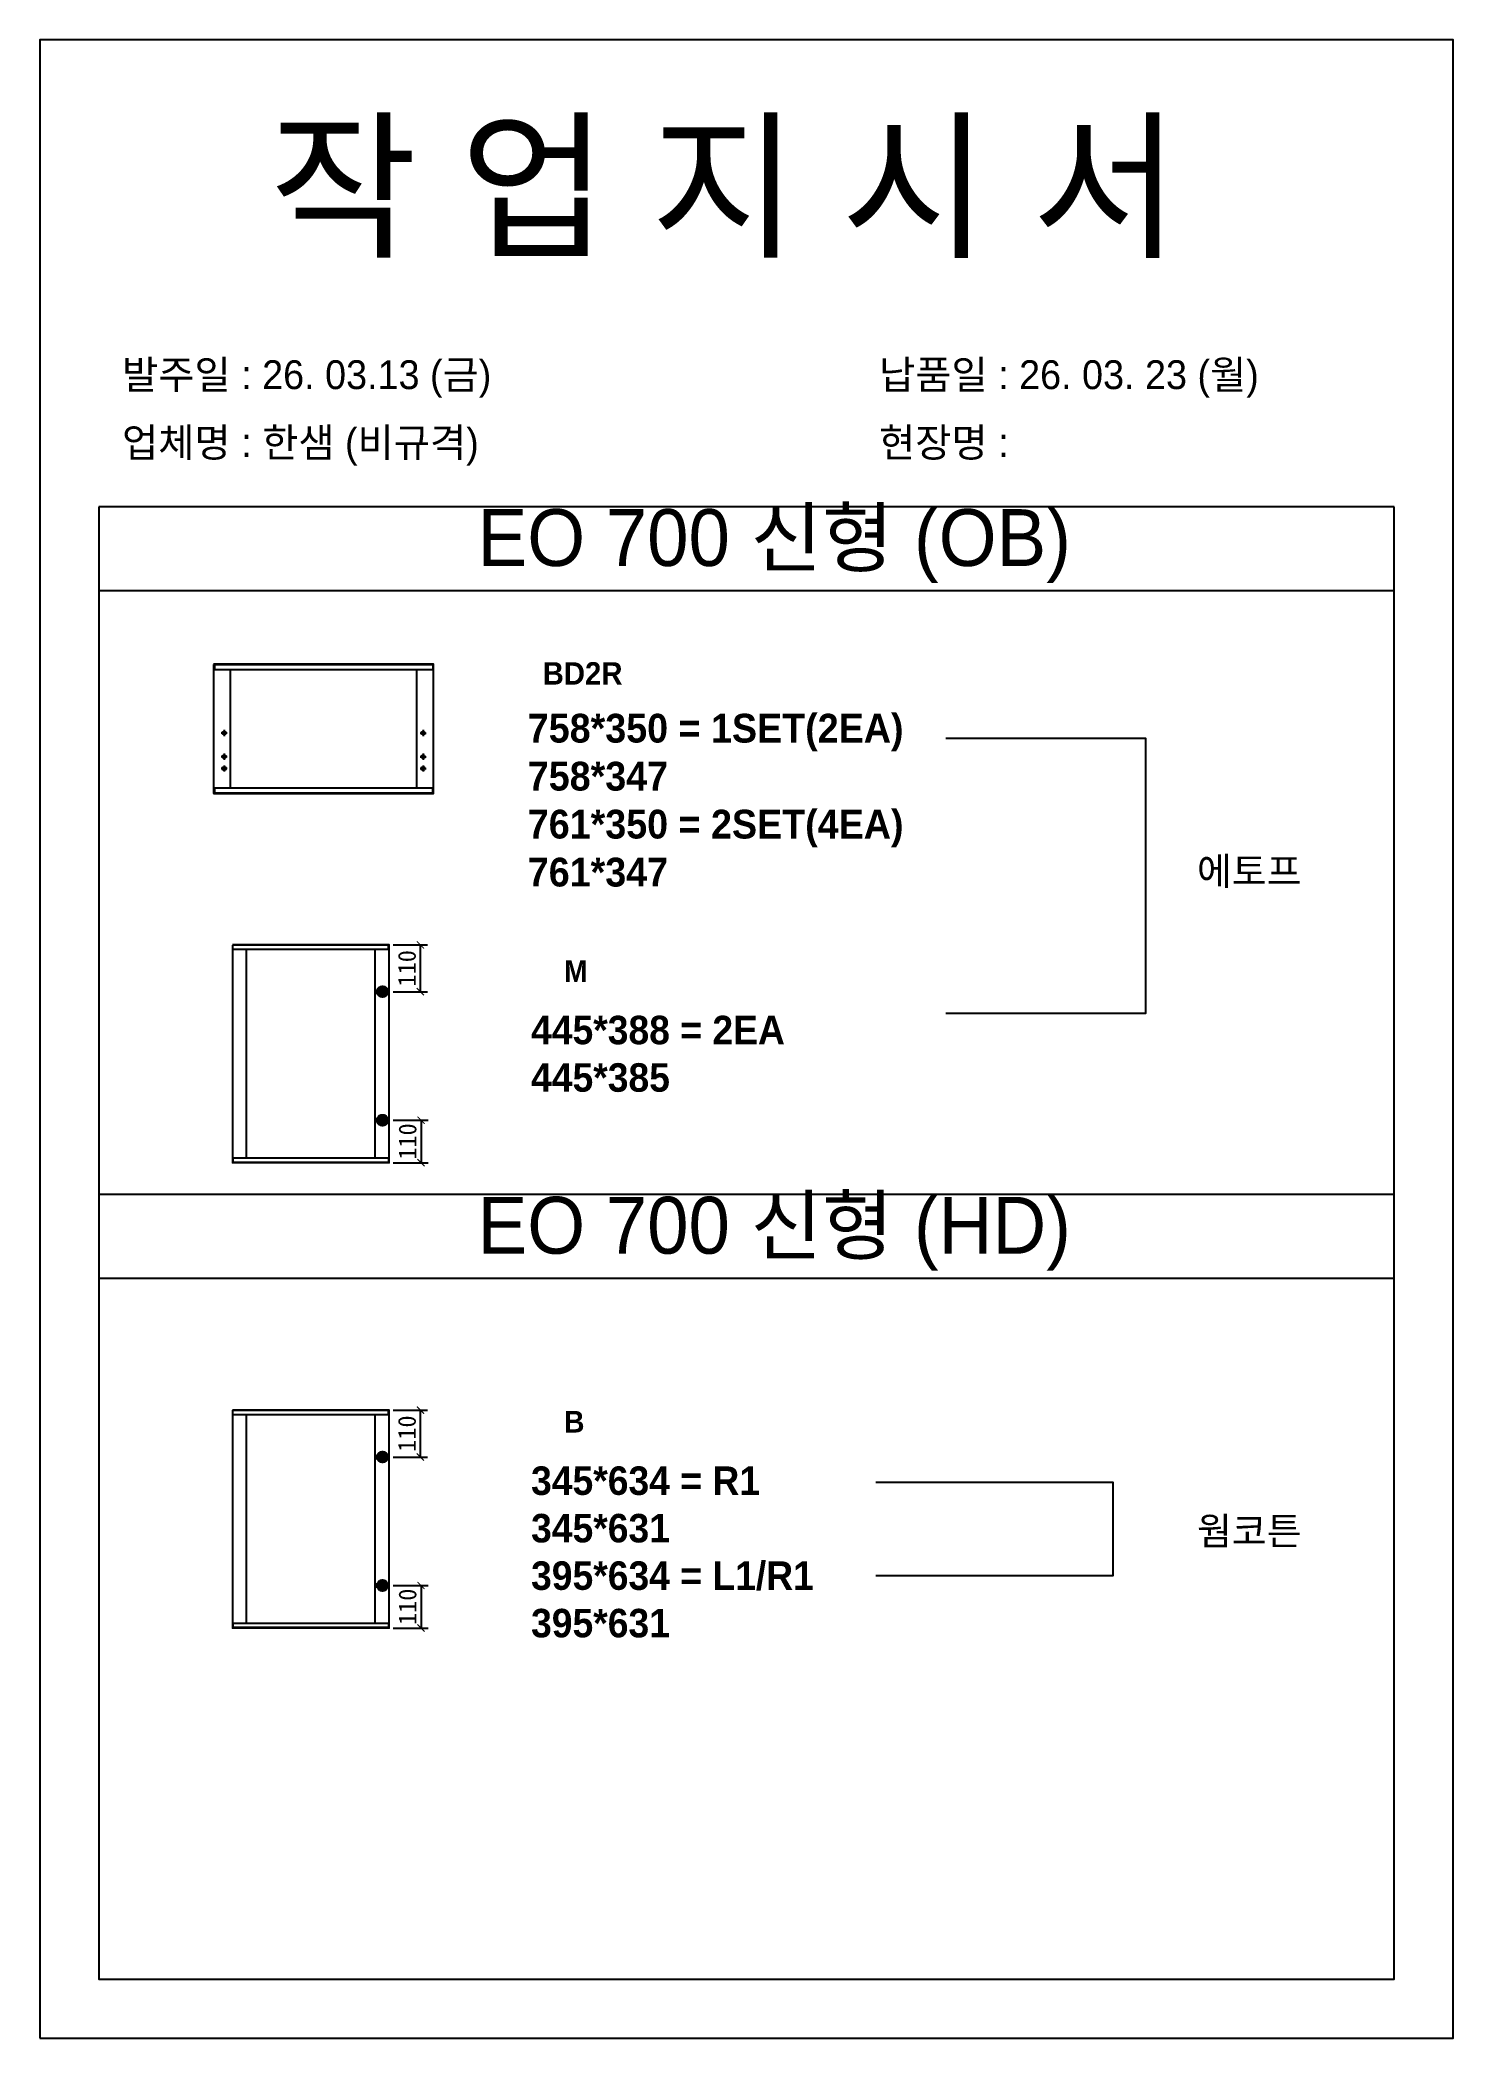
# Model space of a CAD drawing. Header units: millimetres. Extents: x -44117 to 256353, y -2095463 to 65325.
# Drawn here: x 110966 to 112946, y -784928 to -782127 of the extents above; entities that cross this region are included whole.
import ezdxf

# ---------------------------------------------------------------- set-up
doc = ezdxf.new("R2010")
doc.units = ezdxf.units.MM
doc.header["$LTSCALE"] = 10
doc.layers.add('Layer1', color=7, linetype='Continuous', lineweight=70)
doc.styles.add('MtX_Gulim', font='')
doc.styles.get('MtX_Gulim').set_extended_font_data('Gulim', bold=True)
doc.dimstyles.new('ISO-25', dxfattribs={"dimtxt": 2.5, "dimasz": 2.5, "dimexe": 1, "dimexo": 1, "dimtad": 1, "dimtxsty": 'Standard', "dimblk": 'ARCHTICK', "dimcen": 2.5, "dimadec": 0, "dimazin": 0, "dimtfac": 1, "dimtmove": 0, "dimatfit": 3, "dimfxl": 0, "dimarcsym": 0})

msp = doc.modelspace()

# ---------------------------------------------------------------- texts
at = {"linetype": 'Continuous', "style": 'MtX_Gulim'}
for s, height, p in [('BD2R', 31.421769, (111670.15877, -783030.36211)), ('M', 30.31593, (111700.12511, -783447.1481)), ('B', 30.31593, (111700.12511, -784078.91283))]:
    msp.add_text(s, height=height, dxfattribs=at).set_placement(p)
at = {"attachment_point": 1}
for s, width, gutter_width, heights, insert, char_height in [('{\\fGulim|b0|i0|c129|p50;작 업 지 시 서}', 3898.9872873, 14.7362, [-183.72574], (111287.2047, -782249.47377), 165.0454901), ('\\pt11;{\\fGulim|b0|i0|c129|p50;발주일 : 26. 03.13 (금)}', 3898.9872873, 14.7362, [40.67678], (111080.65102, -782575.69847), 40.4361451), ('{\\fGulim|b0|i0|c129|p50;납품일 : 26. 03. 23 (월)}', 3898.9872873, 14.7362, [41.36774], (112141.63179, -782575.69847), 40.4361451), ('{\\fGulim|b0|i0|c129|p50;업체명 : 한샘 (비규격)}', 3898.9872873, 14.7362, [42.57324], (111080.65102, -782670.78374), 40.4361451), ('{\\fGulim|b0|i0|c129|p50;현장명 :  }', 3898.9872873, 14.7362, [45.12049], (112141.63179, -782670.78374), 40.4361451), ('{\\fGulim|b0|i0|c129|p50;EO 700 신형 (OB)}', 1882.7812357, 7.11596, [-100.28675], (111579.03979, -782784.41242), 79.6987856), ('{\\f굴림|b1|i0|c129|p50;758*350 = 1SET(2EA)\\P\\C1;758*347\\P\\C256;761*350 = 2SET(4EA)\\P\\C1;761*347}', 12198.822037, 156.88766, [-252.46106], (111649.33561, -783071.32058), 40.342541), ('{\\f굴림|b1|i0|c129|p50;에토프}', 11769.5052121, 151.36626, [-43.29899], (112587.27124, -783272.47324), 38.9227538), ('{\\f굴림|b1|i0|c129|p50;445*388 = 2EA\\P\\C1;445*385}', 12072.7918459, 155.2668, [-107.63052], (111653.92789, -783494.6287), 39.9257485), ('{\\fGulim|b0|i0|c129|p50;EO 700 신형 (HD)}', 1882.7812357, 7.11596, [-100.28675], (111579.03979, -783748.46899), 79.6987856), ('{\\f굴림|b1|i0|c129|p50;345*634 = R1\\P\\C1;345*631\\P\\C256;395*634 = L1/R1\\P\\C1;395*631}', 12072.7918459, 155.2668, [-244.57162], (111653.92789, -784126.39343), 39.9257485), ('{\\f굴림|b1|i0|c129|p50;웜코튼}', 11769.5052121, 151.36626, [-42.01186], (112587.27124, -784197.5573), 38.9227538)]:
    msp.add_mtext_dynamic_manual_height_columns(s, width=width, gutter_width=gutter_width, heights=heights, dxfattribs=dict(at, insert=insert, char_height=char_height))

# ---------------------------------------------------------------- blocks, each defined once
blk = doc.blocks.new('_ArchTick')
at = {"color": 0, "linetype": 'ByBlock', "const_width": 0.15}
blk.add_lwpolyline([(-0.5, -0.5), (0.5, 0.5)], dxfattribs=at)
blk = doc.blocks.new('*D5113')
at = {"color": 0, "lineweight": -2}
for p, q in [((111460.6, -783395.3), (111508.8, -783395.3)), ((111498.8, -783460.9), (111498.8, -783395.3)), ((111460.6, -783460.9), (111508.8, -783460.9))]:
    blk.add_line(p, q, dxfattribs=at)
at = {"layer": 'Defpoints', "color": 0}
for p in [(111445.6, -783395.3), (111498.8, -783395.3), (111445.6, -783460.9)]:
    blk.add_point(p, dxfattribs=at)
at = {"color": 0, "lineweight": -2, "xscale": 10, "yscale": 10, "zscale": 10}
for p, rotation in [((111498.8, -783395.3), 90), ((111498.8, -783460.9), 270)]:
    blk.add_blockref('_ArchTick', p, dxfattribs=dict(at, rotation=rotation))
at = {"color": 0, "insert": (111480.1, -783428.1), "char_height": 25, "attachment_point": 5, "rotation": 90}
blk.add_mtext('110', dxfattribs=at)
blk = doc.blocks.new('*D5114')
at = {"color": 0, "lineweight": -2}
for p, q in [((111460.6, -783641.1), (111509.7, -783641.1)), ((111499.7, -783641.1), (111499.7, -783700.7)), ((111460.6, -783700.7), (111509.7, -783700.7))]:
    blk.add_line(p, q, dxfattribs=at)
at = {"layer": 'Defpoints', "color": 0}
for p in [(111445.6, -783641.1), (111445.6, -783700.7), (111499.7, -783700.7)]:
    blk.add_point(p, dxfattribs=at)
at = {"color": 0, "lineweight": -2, "xscale": 10, "yscale": 10, "zscale": 10}
for p, rotation in [((111499.7, -783641.1), 90), ((111499.7, -783700.7), 270)]:
    blk.add_blockref('_ArchTick', p, dxfattribs=dict(at, rotation=rotation))
at = {"color": 0, "insert": (111480.9, -783670.9), "char_height": 25, "attachment_point": 5, "rotation": 90}
blk.add_mtext('110', dxfattribs=at)
blk = doc.blocks.new('*D5117')
at = {"color": 0, "lineweight": -2}
for p, q in [((111460.6, -784047.5), (111508.8, -784047.5)), ((111498.8, -784113.2), (111498.8, -784047.5)), ((111460.6, -784113.2), (111508.8, -784113.2))]:
    blk.add_line(p, q, dxfattribs=at)
at = {"layer": 'Defpoints', "color": 0}
for p in [(111445.6, -784047.5), (111498.8, -784047.5), (111445.6, -784113.2)]:
    blk.add_point(p, dxfattribs=at)
at = {"color": 0, "lineweight": -2, "xscale": 10, "yscale": 10, "zscale": 10}
for p, rotation in [((111498.8, -784047.5), 90), ((111498.8, -784113.2), 270)]:
    blk.add_blockref('_ArchTick', p, dxfattribs=dict(at, rotation=rotation))
at = {"color": 0, "insert": (111480.1, -784080.4), "char_height": 25, "attachment_point": 5, "rotation": 90}
blk.add_mtext('110', dxfattribs=at)
blk = doc.blocks.new('*D5118')
at = {"color": 0, "lineweight": -2}
for p, q in [((111460.6, -784293.3), (111509.7, -784293.3)), ((111499.7, -784293.3), (111499.7, -784353)), ((111460.6, -784353), (111509.7, -784353))]:
    blk.add_line(p, q, dxfattribs=at)
at = {"layer": 'Defpoints', "color": 0}
for p in [(111445.6, -784293.3), (111445.6, -784353), (111499.7, -784353)]:
    blk.add_point(p, dxfattribs=at)
at = {"color": 0, "lineweight": -2, "xscale": 10, "yscale": 10, "zscale": 10}
for p, rotation in [((111499.7, -784293.3), 90), ((111499.7, -784353), 270)]:
    blk.add_blockref('_ArchTick', p, dxfattribs=dict(at, rotation=rotation))
at = {"color": 0, "insert": (111480.9, -784323.2), "char_height": 25, "attachment_point": 5, "rotation": 90}
blk.add_mtext('110', dxfattribs=at)

# ---------------------------------------------------------------- dimensions: what is measured, and where the dimension line sits
for base, p1, p2, picture, middle in [((111498.82853, -783395.267), (111445.64341, -783460.9448), (111445.64341, -783395.267), '*D5113', (111480.07853, -783428.1059)), ((111499.67918, -783700.72422), (111445.64341, -783641.05255), (111445.64341, -783700.72422), '*D5114', (111480.92918, -783670.88838)), ((111498.82853, -784047.54357), (111445.64341, -784113.22137), (111445.64341, -784047.54357), '*D5117', (111480.07853, -784080.38247)), ((111499.67918, -784353.00079), (111445.64341, -784293.32912), (111445.64341, -784353.00079), '*D5118', (111480.92918, -784323.16495))]:
    dim = msp.add_linear_dim(base=base, p1=p1, p2=p2, angle=90, text='110', dimstyle='ISO-25', override={"dimscale": 10, "dimasz": 1, "dimexo": 1.5, "dimtxsty": 'Standard'})
    dim.commit()
    dim.dimension.update_dxf_attribs({"geometry": picture, "text_midpoint": middle})

# ---------------------------------------------------------------- linework, layer by layer
for p, q in [((112863.61712, -782781.16453), (111048.11673, -782781.16453)), ((112863.61712, -782899.05417), (111048.11673, -782899.05417)), ((111208.98014, -783002.12998), (111208.98014, -783183.00191)), ((111517.34347, -783002.59641), (111208.98014, -783002.59641)), ((111517.08434, -783001.87085), (111209.23927, -783001.87085)), ((111210.27578, -783001.87085), (111210.27578, -783009.64472)), ((111516.04782, -783001.87085), (111516.04782, -783009.64472)), ((111517.34347, -783183.00191), (111517.34347, -783002.12998)), ((111517.34347, -783009.64472), (111208.98014, -783009.64472)), ((111232.30173, -783009.64472), (111232.30173, -783175.48718)), ((111494.02187, -783175.48718), (111494.02187, -783009.64472)), ((111228.02611, -783098.26678), (111219.47486, -783098.26678)), ((111223.75048, -783093.99115), (111223.75048, -783102.54241)), ((111498.2975, -783098.26678), (111506.84875, -783098.26678)), ((111502.57312, -783093.99115), (111502.57312, -783102.54241)), ((111228.02611, -783131.43527), (111219.47486, -783131.43527)), ((111223.75048, -783127.15965), (111223.75048, -783135.7109)), ((111223.75048, -783143.74389), (111223.75048, -783152.29515)), ((111498.2975, -783131.43527), (111506.84875, -783131.43527)), ((111502.57312, -783127.15965), (111502.57312, -783135.7109)), ((111502.57312, -783143.74389), (111502.57312, -783152.29515)), ((111517.34347, -783175.48718), (111208.98014, -783175.48718)), ((111210.27578, -783175.48718), (111210.27578, -783183.26104)), ((111228.02611, -783148.01952), (111219.47486, -783148.01952)), ((111498.2975, -783148.01952), (111506.84875, -783148.01952)), ((111516.04782, -783183.26104), (111516.04782, -783175.48718)), ((111517.34347, -783182.53548), (111208.98014, -783182.53548)), ((111209.23927, -783183.26104), (111517.08434, -783183.26104)), ((111235.21582, -783395.48644), (111235.21582, -783700.50477)), ((111455.13421, -783395.88143), (111235.21582, -783395.88143)), ((111454.91477, -783395.267), (111235.43526, -783395.267)), ((111454.03702, -783401.85013), (111454.03702, -783395.267)), ((111455.13421, -783700.50477), (111455.13421, -783395.48644)), ((111455.13421, -783401.85013), (111235.21582, -783401.85013)), ((111254.74577, -783401.41126), (111254.74577, -783694.14109)), ((111435.38482, -783694.14109), (111435.38482, -783401.85013)), ((111455.13421, -783694.14109), (111235.21582, -783694.14109)), ((111455.13421, -783700.10979), (111235.21582, -783700.10979)), ((111454.91477, -783700.72422), (111235.43526, -783700.72422)), ((111236.31301, -783700.72422), (111236.31301, -783694.14109)), ((111454.03702, -783694.14109), (111454.03702, -783700.72422)), ((112863.61712, -783745.2211), (111048.11673, -783745.2211)), ((112863.61712, -783863.11073), (111048.11673, -783863.11073)), ((111235.21582, -784047.76301), (111235.21582, -784352.78134)), ((111455.13421, -784048.158), (111235.21582, -784048.158)), ((111455.13421, -784054.1267), (111235.21582, -784054.1267)), ((111454.91477, -784047.54357), (111235.43526, -784047.54357)), ((111254.74577, -784053.68783), (111254.74577, -784346.41766)), ((111435.38482, -784346.41766), (111435.38482, -784054.1267)), ((111454.03702, -784054.1267), (111454.03702, -784047.54357)), ((111455.13421, -784352.78134), (111455.13421, -784047.76301)), ((111455.13421, -784346.41766), (111235.21582, -784346.41766)), ((111236.31301, -784353.00079), (111236.31301, -784346.41766)), ((111454.03702, -784346.41766), (111454.03702, -784353.00079)), ((111455.13421, -784352.38636), (111235.21582, -784352.38636)), ((111454.91477, -784353.00079), (111235.43526, -784353.00079))]:
    msp.add_line(p, q)
msp.add_lwpolyline([(110965.59398, -784927.73471), (112946.13986, -784927.73471), (112946.13986, -782126.67697), (110965.59398, -782126.67697)], close=True)
for points in [[(111048.11673, -782781.16453), (111048.11673, -784845.21197), (112863.61712, -784845.21197), (112863.61712, -782781.16453)], [(112235.41321, -783105.69473), (112515.13515, -783105.69473), (112515.13515, -783491.41657), (112235.41321, -783491.41657)], [(112137.11746, -784148.35123), (112469.4093, -784148.35123), (112469.4093, -784279.62702), (112137.11746, -784279.62702)]]:
    msp.add_lwpolyline(points)
for centre in [(111223.75048, -783098.26678), (111502.57312, -783098.26678), (111223.75048, -783131.43527), (111223.75048, -783148.01952), (111502.57312, -783131.43527), (111502.57312, -783148.01952)]:
    msp.add_circle(centre, 2.59129)
for centre, radius, start, end in [((111209.23927, -783002.12998), 0.25913, 90, 180), ((111517.08434, -783002.12998), 0.25913, 0, 90), ((111209.23927, -783183.00191), 0.25913, 180, 270), ((111517.08434, -783183.00191), 0.25913, 270, 0), ((111454.91477, -783395.48644), 0.21944, 0, 90), ((111235.43526, -783700.50478), 0.21944, 180, 270), ((111454.91477, -783700.50478), 0.21944, 270, 0), ((111454.91477, -784047.76301), 0.21944, 0, 90), ((111235.43526, -784352.78135), 0.21944, 180, 270), ((111454.91477, -784352.78135), 0.21944, 270, 0)]:
    msp.add_arc(centre, radius, start, end)
at = {"layer": 'Layer1'}
for p, q in [((111445.64341, -783452.85717), (111445.64341, -783469.03242)), ((111445.64341, -783649.14017), (111445.64341, -783632.96492)), ((111445.64341, -784105.13374), (111445.64341, -784121.30899)), ((111445.64341, -784301.41674), (111445.64341, -784285.24149))]:
    msp.add_line(p, q, dxfattribs=at)
for points in [[(111453.73103, -783460.9448), (111437.55579, -783460.9448)], [(111453.73103, -783641.05255), (111437.55579, -783641.05255)], [(111453.73103, -784113.22137), (111437.55579, -784113.22137)], [(111453.73103, -784293.32912), (111437.55579, -784293.32912)]]:
    msp.add_lwpolyline(points, close=True, dxfattribs=at)
for centre in [(111445.64341, -783460.9448), (111445.64341, -783641.05255), (111445.64341, -784113.22137), (111445.64341, -784293.32912)]:
    msp.add_circle(centre, 5.39175, dxfattribs=at)

msp.set_redraw_order([(e.dxf.handle, doc.entitydb.next_handle()) for e in msp.query("TEXT MTEXT ATTDEF DIMENSION ARC_DIMENSION")])  # texts and dimensions are drawn at this point

doc.saveas('drawing.dxf')
